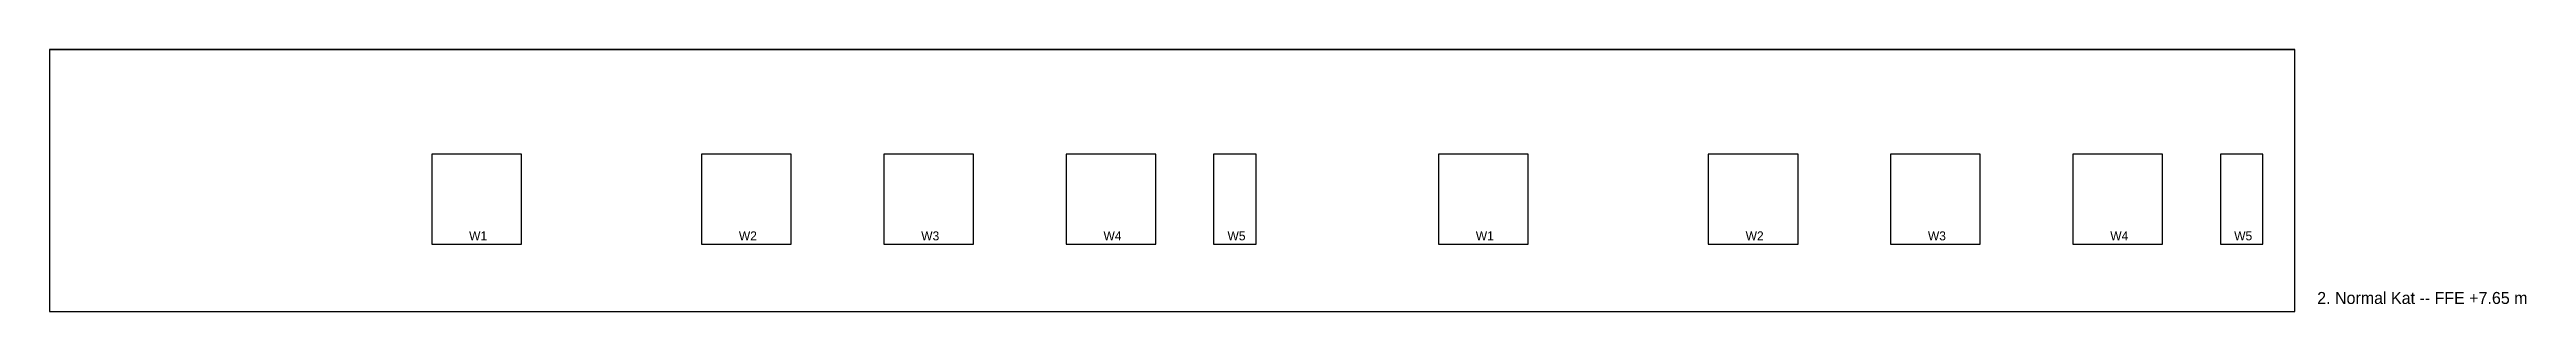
# Paper-space layout 'A-302' of a CAD drawing. Header units: metres. Extents: x 0 to 49, y -4.6 to 18.3.
# Drawn here: x 3 to 36.12, y 7.65 to 11.15 of the extents above; entities that cross this region are included whole.
import ezdxf

# ---------------------------------------------------------------- set-up
doc = ezdxf.new("R2010")
doc.units = ezdxf.units.M
for name, color, linetype in [('A-ANNO-NOTE', 7, 'Continuous'), ('A-ELEV-GLAZ', 5, 'Continuous'), ('A-ELEV-WALL', 7, 'Continuous')]:
    doc.layers.add(name, color=color, linetype=linetype)

psp = doc.layouts.new('A-302')

# ---------------------------------------------------------------- texts
at = {"layer": 'A-ANNO-NOTE'}
psp.add_text('2. Normal Kat -- FFE +7.65 m', height=0.16, dxfattribs=at).set_placement((33.32, 7.75))
at = {"layer": 'A-ELEV-GLAZ'}
for s, p in [('W1', (8.61, 8.6)), ('W2', (12.217, 8.6)), ('W3', (14.655, 8.6)), ('W4', (17.092, 8.6)), ('W5', (18.75, 8.6)), ('W1', (22.07, 8.6)), ('W2', (25.678, 8.6)), ('W3', (28.115, 8.6)), ('W4', (30.553, 8.6)), ('W5', (32.21, 8.6))]:
    psp.add_text(s, height=0.12, dxfattribs=at).set_placement(p)

# ---------------------------------------------------------------- linework, layer by layer
at = {"layer": 'A-ELEV-GLAZ'}
for points in [[(8.11, 8.55), (9.31, 8.55), (9.31, 9.75), (8.11, 9.75)], [(11.717, 8.55), (12.917, 8.55), (12.917, 9.75), (11.717, 9.75)], [(14.155, 8.55), (15.355, 8.55), (15.355, 9.75), (14.155, 9.75)], [(16.592, 8.55), (17.792, 8.55), (17.792, 9.75), (16.592, 9.75)], [(18.565, 8.55), (19.135, 8.55), (19.135, 9.75), (18.565, 9.75)], [(21.57, 8.55), (22.77, 8.55), (22.77, 9.75), (21.57, 9.75)], [(25.178, 8.55), (26.378, 8.55), (26.378, 9.75), (25.178, 9.75)], [(27.615, 8.55), (28.815, 8.55), (28.815, 9.75), (27.615, 9.75)], [(30.053, 8.55), (31.253, 8.55), (31.253, 9.75), (30.053, 9.75)], [(32.025, 8.55), (32.595, 8.55), (32.595, 9.75), (32.025, 9.75)]]:
    psp.add_lwpolyline(points, close=True, dxfattribs=at)
at = {"layer": 'A-ELEV-WALL'}
for p, q in [((3, 11.15), (33.02, 11.15)), ((3, 7.65), (33.02, 7.65))]:
    psp.add_line(p, q, dxfattribs=at)
psp.add_lwpolyline([(3, 7.65), (33.02, 7.65), (33.02, 11.15), (3, 11.15)], close=True, dxfattribs=at)

psp.set_redraw_order([(e.dxf.handle, doc.entitydb.next_handle()) for e in psp.query("TEXT MTEXT ATTDEF DIMENSION ARC_DIMENSION")])  # texts and dimensions are drawn at this point

doc.saveas('drawing.dxf')
